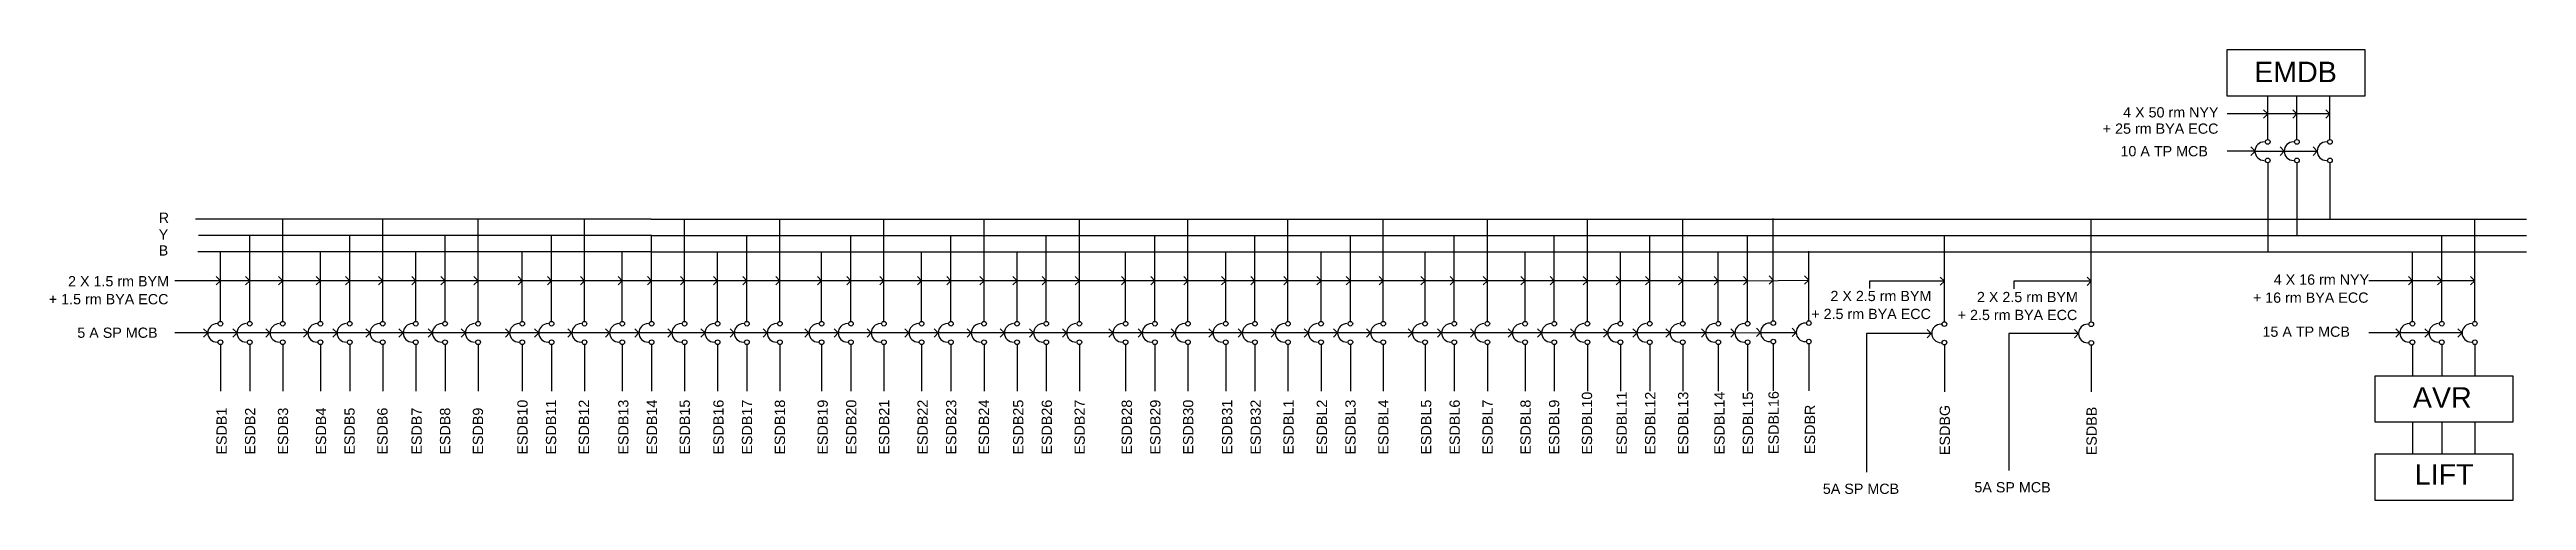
# Model space of a CAD drawing. Header units: inches. Extents: x 435 to 10591, y 298 to 1089.
# Drawn here: x 8171 to 10591, y 466 to 905 of the extents above; entities that cross this region are included whole.
import ezdxf

# ---------------------------------------------------------------- set-up
doc = ezdxf.new("R2010")
doc.units = ezdxf.units.IN
doc.header["$LTSCALE"] = 20
doc.header["$MEASUREMENT"] = 0
doc.layers.add('Layer1', color=7, linetype='Continuous')
doc.styles.get("Standard").update_dxf_attribs({"font": 'arial.ttf'})

msp = doc.modelspace()

# ---------------------------------------------------------------- texts
for s, height, p in [('EMDB', 20, (10324.8, 873.5)), ('4 X 50 rm NYY', 10, (10196.8, 839.1)), ('+ 25 rm BYA ECC', 10, (10176.9, 823.2)), ('10 A TP MCB', 10, (10194.2, 801.2)), ('Y', 10, (8278.1, 720)), ('R', 10, (8278.1, 736.3)), ('B', 10, (8278.1, 704.4)), ('2 X 1.5 rm BYM', 10, (8189.6, 674.4)), ('4 X 16 rm NYY', 10, (10343.9, 676)), ('+ 1.5 rm BYA ECC', 10, (8170.8, 656.9)), ('2 X 2.5 rm BYM', 10, (9910.9, 660)), ('2 X 2.5 rm BYM', 10, (10054, 659)), ('+ 16 rm BYA ECC', 10, (10323.5, 658.4)), ('5 A SP MCB', 10, (8198.6, 624.2)), ('+ 2.5 rm BYA ECC', 10, (9892.2, 642.5)), ('+ 2.5 rm BYA ECC', 10, (10035.2, 641.5)), ('15 A TP MCB', 10, (10332.9, 625.2)), ('AVR', 20, (10479.8, 556)), ('LIFT', 20, (10481.6, 481)), ('5A SP MCB', 10, (9903.5, 472)), ('5A SP MCB', 10, (10051.5, 473.5))]:
    msp.add_text(s, height=height).set_placement(p)
for s, p in [('ESDB10', (8638.4, 510.3)), ('ESDB11', (8666.3, 510.3)), ('ESDB12', (8698.4, 510.3)), ('ESDB13', (8736.9, 510.3)), ('ESDB14', (8764.8, 510.3)), ('ESDB15', (8796.9, 510.3)), ('ESDB16', (8829.8, 510.3)), ('ESDB17', (8857.7, 510.3)), ('ESDB18', (8889.8, 510.3)), ('ESDB19', (8931.6, 510.3)), ('ESDB20', (8959.5, 510.3)), ('ESDB21', (8991.6, 510.3)), ('ESDB22', (9029.2, 510.3)), ('ESDB23', (9057.1, 510.3)), ('ESDB24', (9089.1, 510.3)), ('ESDB25', (9122.6, 510.3)), ('ESDB26', (9150.5, 510.3)), ('ESDB27', (9182.6, 510.3)), ('ESDB28', (9228.6, 510.3)), ('ESDB29', (9256.5, 510.3)), ('ESDB30', (9288.6, 510.3)), ('ESDB31', (9326.6, 510.3)), ('ESDB32', (9354.5, 510.3)), ('ESDBL1', (9386.6, 510.3)), ('ESDBL2', (9419.2, 510.3)), ('ESDBL3', (9447.1, 510.3)), ('ESDBL4', (9479.2, 510.3)), ('ESDBL5', (9521, 510.3)), ('ESDBL6', (9548.9, 510.3)), ('ESDBL7', (9581, 510.3)), ('ESDBL8', (9618.1, 510.3)), ('ESDBL9', (9646, 510.3)), ('ESDBL10', (9678.1, 510.3)), ('ESDBL11', (9712, 510.3)), ('ESDBL12', (9739.9, 510.3)), ('ESDBL13', (9772, 510.3)), ('ESDBL14', (9807.5, 510.3)), ('ESDBL15', (9835.3, 510.3)), ('ESDBL16', (9860.4, 510.9)), ('ESDBR', (9895.9, 510.9)), ('ESDBG', (10027.6, 509.9)), ('ESDB1', (8344.5, 510.3)), ('ESDB2', (8372.4, 510.3)), ('ESDB3', (8404.5, 510.3)), ('ESDB4', (8441.6, 510.3)), ('ESDB5', (8469.5, 510.3)), ('ESDB6', (8501.6, 510.3)), ('ESDB7', (8535, 510.3)), ('ESDB8', (8562.8, 510.3)), ('ESDB9', (8594.9, 510.3)), ('ESDBB', (10171, 509.7))]:
    msp.add_text(s, height=10, rotation=90).set_placement(p)

# ---------------------------------------------------------------- linework, layer by layer
for p, q in [((10338, 817.5), (10338, 859.9)), ((10366.5, 817.5), (10366.5, 859.9)), ((10398.8, 817.5), (10398.8, 859.9)), ((10398.8, 842.6), (10298.3, 842.6)), ((10338, 842.6), (10333.9, 846.6)), ((10338, 842.6), (10333.9, 838.5)), ((10366.5, 842.6), (10362.5, 846.6)), ((10366.5, 842.6), (10362.5, 838.5)), ((10398.8, 842.6), (10394.7, 846.6)), ((10398.8, 842.6), (10394.7, 838.5)), ((10325.6, 806.2), (10298.3, 806.2)), ((10325.6, 806.2), (10321.5, 810.3)), ((10325.6, 806.2), (10321.5, 802.1)), ((10325.6, 806.2), (10386.4, 806.2)), ((10354.1, 806.2), (10350.1, 810.3)), ((10354.1, 806.2), (10350.1, 802.1)), ((10386.4, 806.2), (10382.3, 810.3)), ((10386.4, 806.2), (10382.3, 802.1)), ((10338, 794.9), (10338, 749.3)), ((10366.5, 794.9), (10366.5, 749.3)), ((10398.8, 794.9), (10398.8, 749.3)), ((8399.2, 682.7), (8399.2, 739.9)), ((8496.9, 682.7), (8496.9, 739.9)), ((8590.1, 682.7), (8590.1, 739.9)), ((8694, 682.7), (8694, 739.9)), ((8759, 739.9), (10590.7, 739.9)), ((8791.7, 682.7), (8791.7, 739.9)), ((8884.9, 682.7), (8884.9, 739.9)), ((8986.4, 682.7), (8986.4, 739.9)), ((9084.2, 682.7), (9084.2, 739.9)), ((9177.3, 682.7), (9177.3, 739.9)), ((9283.4, 682.7), (9283.4, 739.9)), ((9381.1, 682.7), (9381.1, 739.9)), ((9474.2, 682.7), (9474.2, 739.9)), ((9575.8, 682.7), (9575.8, 739.9)), ((9673.5, 682.7), (9673.5, 739.9)), ((9766.6, 682.7), (9766.6, 739.9)), ((9855.1, 683.3), (9855.1, 740.5)), ((10165.6, 682.1), (10165.6, 739.3)), ((10338, 749.3), (10338, 708.1)), ((10366.5, 749.3), (10366.5, 723.9)), ((10398.8, 749.3), (10398.8, 739.9)), ((10540.3, 682.7), (10540.3, 739.9)), ((8338.4, 682.7), (8338.4, 708.1)), ((8367, 682.7), (8367, 723.9)), ((8436.1, 682.7), (8436.1, 708.1)), ((8464.7, 682.7), (8464.7, 723.9)), ((8529.2, 682.7), (8529.2, 708.1)), ((8557.8, 682.7), (8557.8, 723.9)), ((8633.2, 682.7), (8633.2, 708.1)), ((8661.8, 682.7), (8661.8, 723.9)), ((8730.9, 682.7), (8730.9, 708.1)), ((8759, 723.9), (10590.7, 723.9)), ((8759, 708.1), (10590.7, 708.1)), ((8759.5, 682.7), (8759.5, 723.9)), ((8824, 682.7), (8824, 708.1)), ((8852.6, 682.7), (8852.6, 723.9)), ((8925.6, 682.7), (8925.6, 708.1)), ((8954.2, 682.7), (8954.2, 723.9)), ((9023.3, 682.7), (9023.3, 708.1)), ((9051.9, 682.7), (9051.9, 723.9)), ((9116.5, 682.7), (9116.5, 708.1)), ((9145, 682.7), (9145, 723.9)), ((9222.5, 682.7), (9222.5, 708.1)), ((9251.1, 682.7), (9251.1, 723.9)), ((9320.3, 682.7), (9320.3, 708.1)), ((9348.8, 682.7), (9348.8, 723.9)), ((9413.4, 682.7), (9413.4, 708.1)), ((9442, 682.7), (9442, 723.9)), ((9515, 682.7), (9515, 708.1)), ((9543.5, 682.7), (9543.5, 723.9)), ((9612.7, 682.7), (9612.7, 708.1)), ((9641.2, 682.7), (9641.2, 723.9)), ((9705.8, 682.7), (9705.8, 708.1)), ((9734.4, 682.7), (9734.4, 723.9)), ((9801.4, 682.7), (9801.4, 708.1)), ((9830, 682.7), (9830, 723.9)), ((9889.8, 683.3), (9889.8, 708.7)), ((10022.2, 682.3), (10022.2, 723.4)), ((10479.4, 682.7), (10479.4, 708.1)), ((10508, 682.7), (10508, 723.9)), ((9830, 679.9), (8293.9, 679.9)), ((8338.4, 679.9), (8334.3, 684)), ((8338.4, 679.9), (8334.3, 675.8)), ((8338.4, 640.3), (8338.4, 682.7)), ((8367, 679.9), (8362.9, 684)), ((8367, 679.9), (8362.9, 675.8)), ((8367, 640.3), (8367, 682.7)), ((8399.2, 679.9), (8395.2, 684)), ((8399.2, 679.9), (8395.2, 675.8)), ((8399.2, 640.3), (8399.2, 682.7)), ((8436.1, 679.9), (8432, 684)), ((8436.1, 679.9), (8432, 675.8)), ((8436.1, 640.3), (8436.1, 682.7)), ((8464.7, 679.9), (8460.6, 684)), ((8464.7, 679.9), (8460.6, 675.8)), ((8464.7, 640.3), (8464.7, 682.7)), ((8496.9, 679.9), (8492.9, 684)), ((8496.9, 679.9), (8492.9, 675.8)), ((8496.9, 640.3), (8496.9, 682.7)), ((8529.2, 679.9), (8525.2, 684)), ((8529.2, 679.9), (8525.2, 675.8)), ((8529.2, 640.3), (8529.2, 682.7)), ((8557.8, 679.9), (8553.7, 684)), ((8557.8, 679.9), (8553.7, 675.8)), ((8557.8, 640.3), (8557.8, 682.7)), ((8590.1, 679.9), (8586, 684)), ((8590.1, 679.9), (8586, 675.8)), ((8590.1, 640.3), (8590.1, 682.7)), ((8633.2, 679.9), (8629.1, 684)), ((8633.2, 679.9), (8629.1, 675.8)), ((8633.2, 640.3), (8633.2, 682.7)), ((8661.8, 679.9), (8657.7, 684)), ((8661.8, 679.9), (8657.7, 675.8)), ((8661.8, 640.3), (8661.8, 682.7)), ((8694, 679.9), (8690, 684)), ((8694, 679.9), (8690, 675.8)), ((8694, 640.3), (8694, 682.7)), ((8730.9, 679.9), (8726.8, 684)), ((8730.9, 679.9), (8726.8, 675.8)), ((8730.9, 640.3), (8730.9, 682.7)), ((8759.5, 679.9), (8755.4, 684)), ((8759.5, 679.9), (8755.4, 675.8)), ((8759.5, 640.3), (8759.5, 682.7)), ((8791.7, 679.9), (8787.7, 684)), ((8791.7, 679.9), (8787.7, 675.8)), ((8791.7, 640.3), (8791.7, 682.7)), ((8824, 679.9), (8820, 684)), ((8824, 679.9), (8820, 675.8)), ((8824, 640.3), (8824, 682.7)), ((8852.6, 679.9), (8848.5, 684)), ((8852.6, 679.9), (8848.5, 675.8)), ((8852.6, 640.3), (8852.6, 682.7)), ((8884.9, 679.9), (8880.8, 684)), ((8884.9, 679.9), (8880.8, 675.8)), ((8884.9, 640.3), (8884.9, 682.7)), ((8925.6, 679.9), (8921.5, 684)), ((8925.6, 679.9), (8921.5, 675.8)), ((8925.6, 640.3), (8925.6, 682.7)), ((8954.2, 679.9), (8950.1, 684)), ((8954.2, 679.9), (8950.1, 675.8)), ((8954.2, 640.3), (8954.2, 682.7)), ((8986.4, 679.9), (8982.4, 684)), ((8986.4, 679.9), (8982.4, 675.8)), ((8986.4, 640.3), (8986.4, 682.7)), ((9023.3, 679.9), (9019.3, 684)), ((9023.3, 679.9), (9019.3, 675.8)), ((9023.3, 640.3), (9023.3, 682.7)), ((9051.9, 679.9), (9047.8, 684)), ((9051.9, 679.9), (9047.8, 675.8)), ((9051.9, 640.3), (9051.9, 682.7)), ((9084.2, 679.9), (9080.1, 684)), ((9084.2, 679.9), (9080.1, 675.8)), ((9084.2, 640.3), (9084.2, 682.7)), ((9116.5, 679.9), (9112.4, 684)), ((9116.5, 679.9), (9112.4, 675.8)), ((9116.5, 640.3), (9116.5, 682.7)), ((9145, 679.9), (9141, 684)), ((9145, 679.9), (9141, 675.8)), ((9145, 640.3), (9145, 682.7)), ((9177.3, 679.9), (9173.2, 684)), ((9177.3, 679.9), (9173.2, 675.8)), ((9177.3, 640.3), (9177.3, 682.7)), ((9222.5, 679.9), (9218.5, 684)), ((9222.5, 679.9), (9218.5, 675.8)), ((9222.5, 640.3), (9222.5, 682.7)), ((9251.1, 679.9), (9247, 684)), ((9251.1, 679.9), (9247, 675.8)), ((9251.1, 640.3), (9251.1, 682.7)), ((9283.4, 679.9), (9279.3, 684)), ((9283.4, 679.9), (9279.3, 675.8)), ((9283.4, 640.3), (9283.4, 682.7)), ((9320.3, 679.9), (9316.2, 684)), ((9320.3, 679.9), (9316.2, 675.8)), ((9320.3, 640.3), (9320.3, 682.7)), ((9348.8, 679.9), (9344.7, 684)), ((9348.8, 679.9), (9344.7, 675.8)), ((9348.8, 640.3), (9348.8, 682.7)), ((9381.1, 679.9), (9377, 684)), ((9381.1, 679.9), (9377, 675.8)), ((9381.1, 640.3), (9381.1, 682.7)), ((9413.4, 679.9), (9409.3, 684)), ((9413.4, 679.9), (9409.3, 675.8)), ((9413.4, 640.3), (9413.4, 682.7)), ((9442, 679.9), (9437.9, 684)), ((9442, 679.9), (9437.9, 675.8)), ((9442, 640.3), (9442, 682.7)), ((9474.2, 679.9), (9470.1, 684)), ((9474.2, 679.9), (9470.1, 675.8)), ((9474.2, 640.3), (9474.2, 682.7)), ((9515, 679.9), (9510.9, 684)), ((9515, 679.9), (9510.9, 675.8)), ((9515, 640.3), (9515, 682.7)), ((9543.5, 679.9), (9539.5, 684)), ((9543.5, 679.9), (9539.5, 675.8)), ((9543.5, 640.3), (9543.5, 682.7)), ((9575.8, 679.9), (9571.7, 684)), ((9575.8, 679.9), (9571.7, 675.8)), ((9575.8, 640.3), (9575.8, 682.7)), ((9612.7, 679.9), (9608.6, 684)), ((9612.7, 679.9), (9608.6, 675.8)), ((9612.7, 640.3), (9612.7, 682.7)), ((9641.2, 679.9), (9637.2, 684)), ((9641.2, 679.9), (9637.2, 675.8)), ((9641.2, 640.3), (9641.2, 682.7)), ((9673.5, 679.9), (9669.4, 684)), ((9673.5, 679.9), (9669.4, 675.8)), ((9673.5, 640.3), (9673.5, 682.7)), ((9705.8, 679.9), (9701.7, 684)), ((9705.8, 679.9), (9701.7, 675.8)), ((9705.8, 640.3), (9705.8, 682.7)), ((9734.4, 679.9), (9730.3, 684)), ((9734.4, 679.9), (9730.3, 675.8)), ((9734.4, 640.3), (9734.4, 682.7)), ((9766.6, 679.9), (9762.6, 684)), ((9766.6, 679.9), (9762.6, 675.8)), ((9766.6, 640.3), (9766.6, 682.7)), ((9801.4, 679.9), (9797.3, 684)), ((9801.4, 679.9), (9797.3, 675.8)), ((9801.4, 640.3), (9801.4, 682.7)), ((9830, 679.9), (9825.9, 684)), ((9830, 679.9), (9825.9, 675.8)), ((9830, 640.3), (9830, 682.7)), ((9855.1, 680.5), (9851, 684.5)), ((9855.1, 680.5), (9851, 676.4)), ((9855.1, 640.9), (9855.1, 683.3)), ((9889.8, 680.5), (9885.7, 684.5)), ((9889.8, 680.5), (9885.7, 676.4)), ((9889.8, 640.9), (9889.8, 683.3)), ((10022.2, 679.5), (10018.2, 683.5)), ((10022.2, 679.5), (10018.2, 675.4)), ((10022.2, 639.9), (10022.2, 682.3)), ((10165.6, 679.3), (10161.6, 683.4)), ((10165.6, 679.3), (10161.6, 675.2)), ((10165.6, 639.7), (10165.6, 682.1)), ((10540.3, 679.9), (10436.9, 679.9)), ((10479.4, 679.9), (10475.4, 684)), ((10479.4, 679.9), (10475.4, 675.8)), ((10479.4, 640.3), (10479.4, 682.7)), ((10508, 679.9), (10503.9, 684)), ((10508, 679.9), (10503.9, 675.8)), ((10508, 640.3), (10508, 682.7)), ((10540.3, 679.9), (10536.2, 684)), ((10540.3, 679.9), (10536.2, 675.8)), ((10540.3, 640.3), (10540.3, 682.7)), ((8326, 629), (8321.9, 633)), ((8354.6, 629), (8350.5, 633)), ((8386.8, 629), (8382.8, 633)), ((8423.7, 629), (8419.6, 633)), ((8452.3, 629), (8448.2, 633)), ((8484.5, 629), (8480.5, 633)), ((8516.9, 629), (8512.8, 633)), ((8545.4, 629), (8541.4, 633)), ((8577.7, 629), (8573.6, 633)), ((8620.8, 629), (8616.7, 633)), ((8649.4, 629), (8645.3, 633)), ((8681.6, 629), (8677.6, 633)), ((8718.5, 629), (8714.4, 633)), ((8747.1, 629), (8743, 633)), ((8779.3, 629), (8775.3, 633)), ((8811.7, 629), (8807.6, 633)), ((8840.2, 629), (8836.1, 633)), ((8872.5, 629), (8868.4, 633)), ((8913.2, 629), (8909.2, 633)), ((8941.8, 629), (8937.7, 633)), ((8974.1, 629), (8970, 633)), ((9010.9, 629), (9006.9, 633)), ((9039.5, 629), (9035.4, 633)), ((9071.8, 629), (9067.7, 633)), ((9104.1, 629), (9100, 633)), ((9132.6, 629), (9128.6, 633)), ((9164.9, 629), (9160.8, 633)), ((9210.2, 629), (9206.1, 633)), ((9238.7, 629), (9234.7, 633)), ((9271, 629), (9266.9, 633)), ((9307.9, 629), (9303.8, 633)), ((9336.4, 629), (9332.4, 633)), ((9368.7, 629), (9364.6, 633)), ((9401, 629), (9396.9, 633)), ((9429.6, 629), (9425.5, 633)), ((9461.8, 629), (9457.8, 633)), ((9502.6, 629), (9498.5, 633)), ((9531.1, 629), (9527.1, 633)), ((9563.4, 629), (9559.3, 633)), ((9600.3, 629), (9596.2, 633)), ((9628.9, 629), (9624.8, 633)), ((9661.1, 629), (9657, 633)), ((9693.4, 629), (9689.4, 633)), ((9722, 629), (9717.9, 633)), ((9754.3, 629), (9750.2, 633)), ((9789, 629), (9784.9, 633)), ((9817.6, 629), (9813.5, 633)), ((9842.7, 629.5), (9838.6, 633.6)), ((9842.7, 629.5), (9838.6, 625.5)), ((9877.4, 629.5), (9873.4, 633.6)), ((9877.4, 629.5), (9873.4, 625.5)), ((10009.4, 628.3), (10005.4, 632.4)), ((10153.2, 628.4), (10149.2, 632.4)), ((10467, 629), (10463, 633)), ((10495.6, 629), (10491.5, 633)), ((10527.9, 629), (10523.8, 633)), ((9817.6, 629), (8293.9, 629)), ((8326, 629), (8321.9, 624.9)), ((8338.4, 617.7), (8338.4, 572.1)), ((8354.6, 629), (8350.5, 624.9)), ((8367, 617.7), (8367, 572.1)), ((8386.8, 629), (8382.8, 624.9)), ((8399.2, 617.7), (8399.2, 572.1)), ((8423.7, 629), (8419.6, 624.9)), ((8436.1, 617.7), (8436.1, 572.1)), ((8452.3, 629), (8448.2, 624.9)), ((8464.7, 617.7), (8464.7, 572.1)), ((8484.5, 629), (8480.5, 624.9)), ((8496.9, 617.7), (8496.9, 572.1)), ((8516.9, 629), (8512.8, 624.9)), ((8529.2, 617.7), (8529.2, 572.1)), ((8545.4, 629), (8541.4, 624.9)), ((8557.8, 617.7), (8557.8, 572.1)), ((8577.7, 629), (8573.6, 624.9)), ((8590.1, 617.7), (8590.1, 572.1)), ((8620.8, 629), (8616.7, 624.9)), ((8633.2, 617.7), (8633.2, 572.1)), ((8649.4, 629), (8645.3, 624.9)), ((8661.8, 617.7), (8661.8, 572.1)), ((8681.6, 629), (8677.6, 624.9)), ((8694, 617.7), (8694, 572.1)), ((8718.5, 629), (8714.4, 624.9)), ((8730.9, 617.7), (8730.9, 572.1)), ((8747.1, 629), (8743, 624.9)), ((8759.5, 617.7), (8759.5, 572.1)), ((8779.3, 629), (8775.3, 624.9)), ((8791.7, 617.7), (8791.7, 572.1)), ((8811.7, 629), (8807.6, 624.9)), ((8824, 617.7), (8824, 572.1)), ((8840.2, 629), (8836.1, 624.9)), ((8852.6, 617.7), (8852.6, 572.1)), ((8872.5, 629), (8868.4, 624.9)), ((8884.9, 617.7), (8884.9, 572.1)), ((8913.2, 629), (8909.2, 624.9)), ((8925.6, 617.7), (8925.6, 572.1)), ((8941.8, 629), (8937.7, 624.9)), ((8954.2, 617.7), (8954.2, 572.1)), ((8974.1, 629), (8970, 624.9)), ((8986.4, 617.7), (8986.4, 572.1)), ((9010.9, 629), (9006.9, 624.9)), ((9023.3, 617.7), (9023.3, 572.1)), ((9039.5, 629), (9035.4, 624.9)), ((9051.9, 617.7), (9051.9, 572.1)), ((9071.8, 629), (9067.7, 624.9)), ((9084.2, 617.7), (9084.2, 572.1)), ((9104.1, 629), (9100, 624.9)), ((9116.5, 617.7), (9116.5, 572.1)), ((9132.6, 629), (9128.6, 624.9)), ((9145, 617.7), (9145, 572.1)), ((9164.9, 629), (9160.8, 624.9)), ((9177.3, 617.7), (9177.3, 572.1)), ((9210.2, 629), (9206.1, 624.9)), ((9222.5, 617.7), (9222.5, 572.1)), ((9238.7, 629), (9234.7, 624.9)), ((9251.1, 617.7), (9251.1, 572.1)), ((9271, 629), (9266.9, 624.9)), ((9283.4, 617.7), (9283.4, 572.1)), ((9307.9, 629), (9303.8, 624.9)), ((9320.3, 617.7), (9320.3, 572.1)), ((9336.4, 629), (9332.4, 624.9)), ((9348.8, 617.7), (9348.8, 572.1)), ((9368.7, 629), (9364.6, 624.9)), ((9381.1, 617.7), (9381.1, 572.1)), ((9401, 629), (9396.9, 624.9)), ((9413.4, 617.7), (9413.4, 572.1)), ((9429.6, 629), (9425.5, 624.9)), ((9442, 617.7), (9442, 572.1)), ((9461.8, 629), (9457.8, 624.9)), ((9474.2, 617.7), (9474.2, 572.1)), ((9502.6, 629), (9498.5, 624.9)), ((9515, 617.7), (9515, 572.1)), ((9531.1, 629), (9527.1, 624.9)), ((9543.5, 617.7), (9543.5, 572.1)), ((9563.4, 629), (9559.3, 624.9)), ((9575.8, 617.7), (9575.8, 572.1)), ((9600.3, 629), (9596.2, 624.9)), ((9612.7, 617.7), (9612.7, 572.1)), ((9628.9, 629), (9624.8, 624.9)), ((9641.2, 617.7), (9641.2, 572.1)), ((9661.1, 629), (9657, 624.9)), ((9673.5, 617.7), (9673.5, 572.1)), ((9693.4, 629), (9689.4, 624.9)), ((9705.8, 617.7), (9705.8, 572.1)), ((9722, 629), (9717.9, 624.9)), ((9734.4, 617.7), (9734.4, 572.1)), ((9754.3, 629), (9750.2, 624.9)), ((9766.6, 617.7), (9766.6, 572.1)), ((9789, 629), (9784.9, 624.9)), ((9801.4, 617.7), (9801.4, 572.1)), ((9817.6, 629), (9813.5, 624.9)), ((9830, 617.7), (9830, 572.1)), ((9855.1, 618.2), (9855.1, 572.6)), ((9889.8, 618.2), (9889.8, 572.6)), ((10009.4, 628.3), (10005.4, 624.2)), ((10022.2, 617.2), (10022.2, 571.6)), ((10153.2, 628.4), (10149.2, 624.3)), ((10165.6, 617), (10165.6, 571.5)), ((10527.9, 629), (10436.9, 629)), ((10467, 629), (10463, 624.9)), ((10479.4, 617.7), (10479.4, 587.3)), ((10495.6, 629), (10491.5, 624.9)), ((10508, 617.7), (10508, 587.3)), ((10527.9, 629), (10523.8, 624.9)), ((10540.3, 617.7), (10540.3, 587.3)), ((10479.4, 542), (10479.4, 511)), ((10508, 542), (10508, 511)), ((10540.3, 542), (10540.3, 511))]:
    msp.add_line(p, q)
for points in [[(10298.3, 905.2), (10432.8, 905.2), (10432.8, 859.9), (10298.3, 859.9)], [(10442.9, 587.3), (10577.4, 587.3), (10577.4, 542), (10442.9, 542)], [(10442.9, 511), (10577.4, 511), (10577.4, 465.7), (10442.9, 465.7)]]:
    msp.add_lwpolyline(points, close=True)
for centre in [(10338, 815.3), (10338, 797.2), (10366.5, 815.3), (10366.5, 797.2), (10398.8, 815.3), (10398.8, 797.2), (8338.4, 638), (8367, 638), (8399.2, 638), (8436.1, 638), (8464.7, 638), (8496.9, 638), (8529.2, 638), (8557.8, 638), (8590.1, 638), (8633.2, 638), (8661.8, 638), (8694, 638), (8730.9, 638), (8759.5, 638), (8791.7, 638), (8824, 638), (8852.6, 638), (8884.9, 638), (8925.6, 638), (8954.2, 638), (8986.4, 638), (9023.3, 638), (9051.9, 638), (9084.2, 638), (9116.5, 638), (9145, 638), (9177.3, 638), (9222.5, 638), (9251.1, 638), (9283.4, 638), (9320.3, 638), (9348.8, 638), (9381.1, 638), (9413.4, 638), (9442, 638), (9474.2, 638), (9515, 638), (9543.5, 638), (9575.8, 638), (9612.7, 638), (9641.2, 638), (9673.5, 638), (9705.8, 638), (9734.4, 638), (9766.6, 638), (9801.4, 638), (9830, 638), (9855.1, 638.6), (9889.8, 638.6), (10022.2, 637.6), (10165.6, 637.4), (10479.4, 638), (10508, 638), (10540.3, 638), (8338.4, 619.9), (8367, 619.9), (8399.2, 619.9), (8436.1, 619.9), (8464.7, 619.9), (8496.9, 619.9), (8529.2, 619.9), (8557.8, 619.9), (8590.1, 619.9), (8633.2, 619.9), (8661.8, 619.9), (8694, 619.9), (8730.9, 619.9), (8759.5, 619.9), (8791.7, 619.9), (8824, 619.9), (8852.6, 619.9), (8884.9, 619.9), (8925.6, 619.9), (8954.2, 619.9), (8986.4, 619.9), (9023.3, 619.9), (9051.9, 619.9), (9084.2, 619.9), (9116.5, 619.9), (9145, 619.9), (9177.3, 619.9), (9222.5, 619.9), (9251.1, 619.9), (9283.4, 619.9), (9320.3, 619.9), (9348.8, 619.9), (9381.1, 619.9), (9413.4, 619.9), (9442, 619.9), (9474.2, 619.9), (9515, 619.9), (9543.5, 619.9), (9575.8, 619.9), (9612.7, 619.9), (9641.2, 619.9), (9673.5, 619.9), (9705.8, 619.9), (9734.4, 619.9), (9766.6, 619.9), (9801.4, 619.9), (9830, 619.9), (9855.1, 620.5), (9889.8, 620.5), (10022.2, 619.5), (10165.6, 619.3), (10479.4, 619.9), (10508, 619.9), (10540.3, 619.9)]:
    msp.add_circle(centre, 2.28)
for centre in [(10334.6, 806.2), (10363.2, 806.2), (10395.4, 806.2), (8335.1, 629), (8363.6, 629), (8395.9, 629), (8432.8, 629), (8461.3, 629), (8493.6, 629), (8525.9, 629), (8554.5, 629), (8586.7, 629), (8629.9, 629), (8658.4, 629), (8690.7, 629), (8727.6, 629), (8756.1, 629), (8788.4, 629), (8820.7, 629), (8849.3, 629), (8881.5, 629), (8922.3, 629), (8950.8, 629), (8983.1, 629), (9020, 629), (9048.5, 629), (9080.8, 629), (9113.1, 629), (9141.7, 629), (9174, 629), (9219.2, 629), (9247.8, 629), (9280, 629), (9316.9, 629), (9345.5, 629), (9377.7, 629), (9410, 629), (9438.6, 629), (9470.9, 629), (9511.6, 629), (9540.2, 629), (9572.5, 629), (9609.3, 629), (9637.9, 629), (9670.2, 629), (9702.5, 629), (9731, 629), (9763.3, 629), (9798, 629), (9826.6, 629), (9851.7, 629.5), (9886.5, 629.5), (10018.9, 628.5), (10162.3, 628.4), (10476.1, 629), (10504.6, 629), (10536.9, 629)]:
    msp.add_arc(centre, 9.04, 90, 270)
at = {"layer": 'Layer1'}
for p, q in [((8759, 739.9), (8313.9, 739.9)), ((8759, 708.1), (8316.2, 708.1)), ((8759.5, 723.9), (8317, 723.9)), ((9830, 679.9), (9889.8, 680.5)), ((10022.2, 679.5), (9949.1, 679.5)), ((9949.1, 679.5), (9949.1, 672.3)), ((10165.6, 679.3), (10089.9, 679.3)), ((10089.9, 679.3), (10089.9, 672.1)), ((9817.6, 629), (9842.7, 629.5)), ((9842.7, 629.5), (9877.4, 629.5)), ((10009.4, 628.3), (9946, 628.3)), ((9946, 628.3), (9946, 493.1)), ((10153.2, 628.4), (10085.1, 628.4)), ((10085.1, 628.4), (10085.1, 494.7))]:
    msp.add_line(p, q, dxfattribs=at)

msp.set_redraw_order([(e.dxf.handle, doc.entitydb.next_handle()) for e in msp.query("TEXT MTEXT ATTDEF DIMENSION ARC_DIMENSION")])  # texts and dimensions are drawn at this point

doc.saveas('drawing.dxf')
